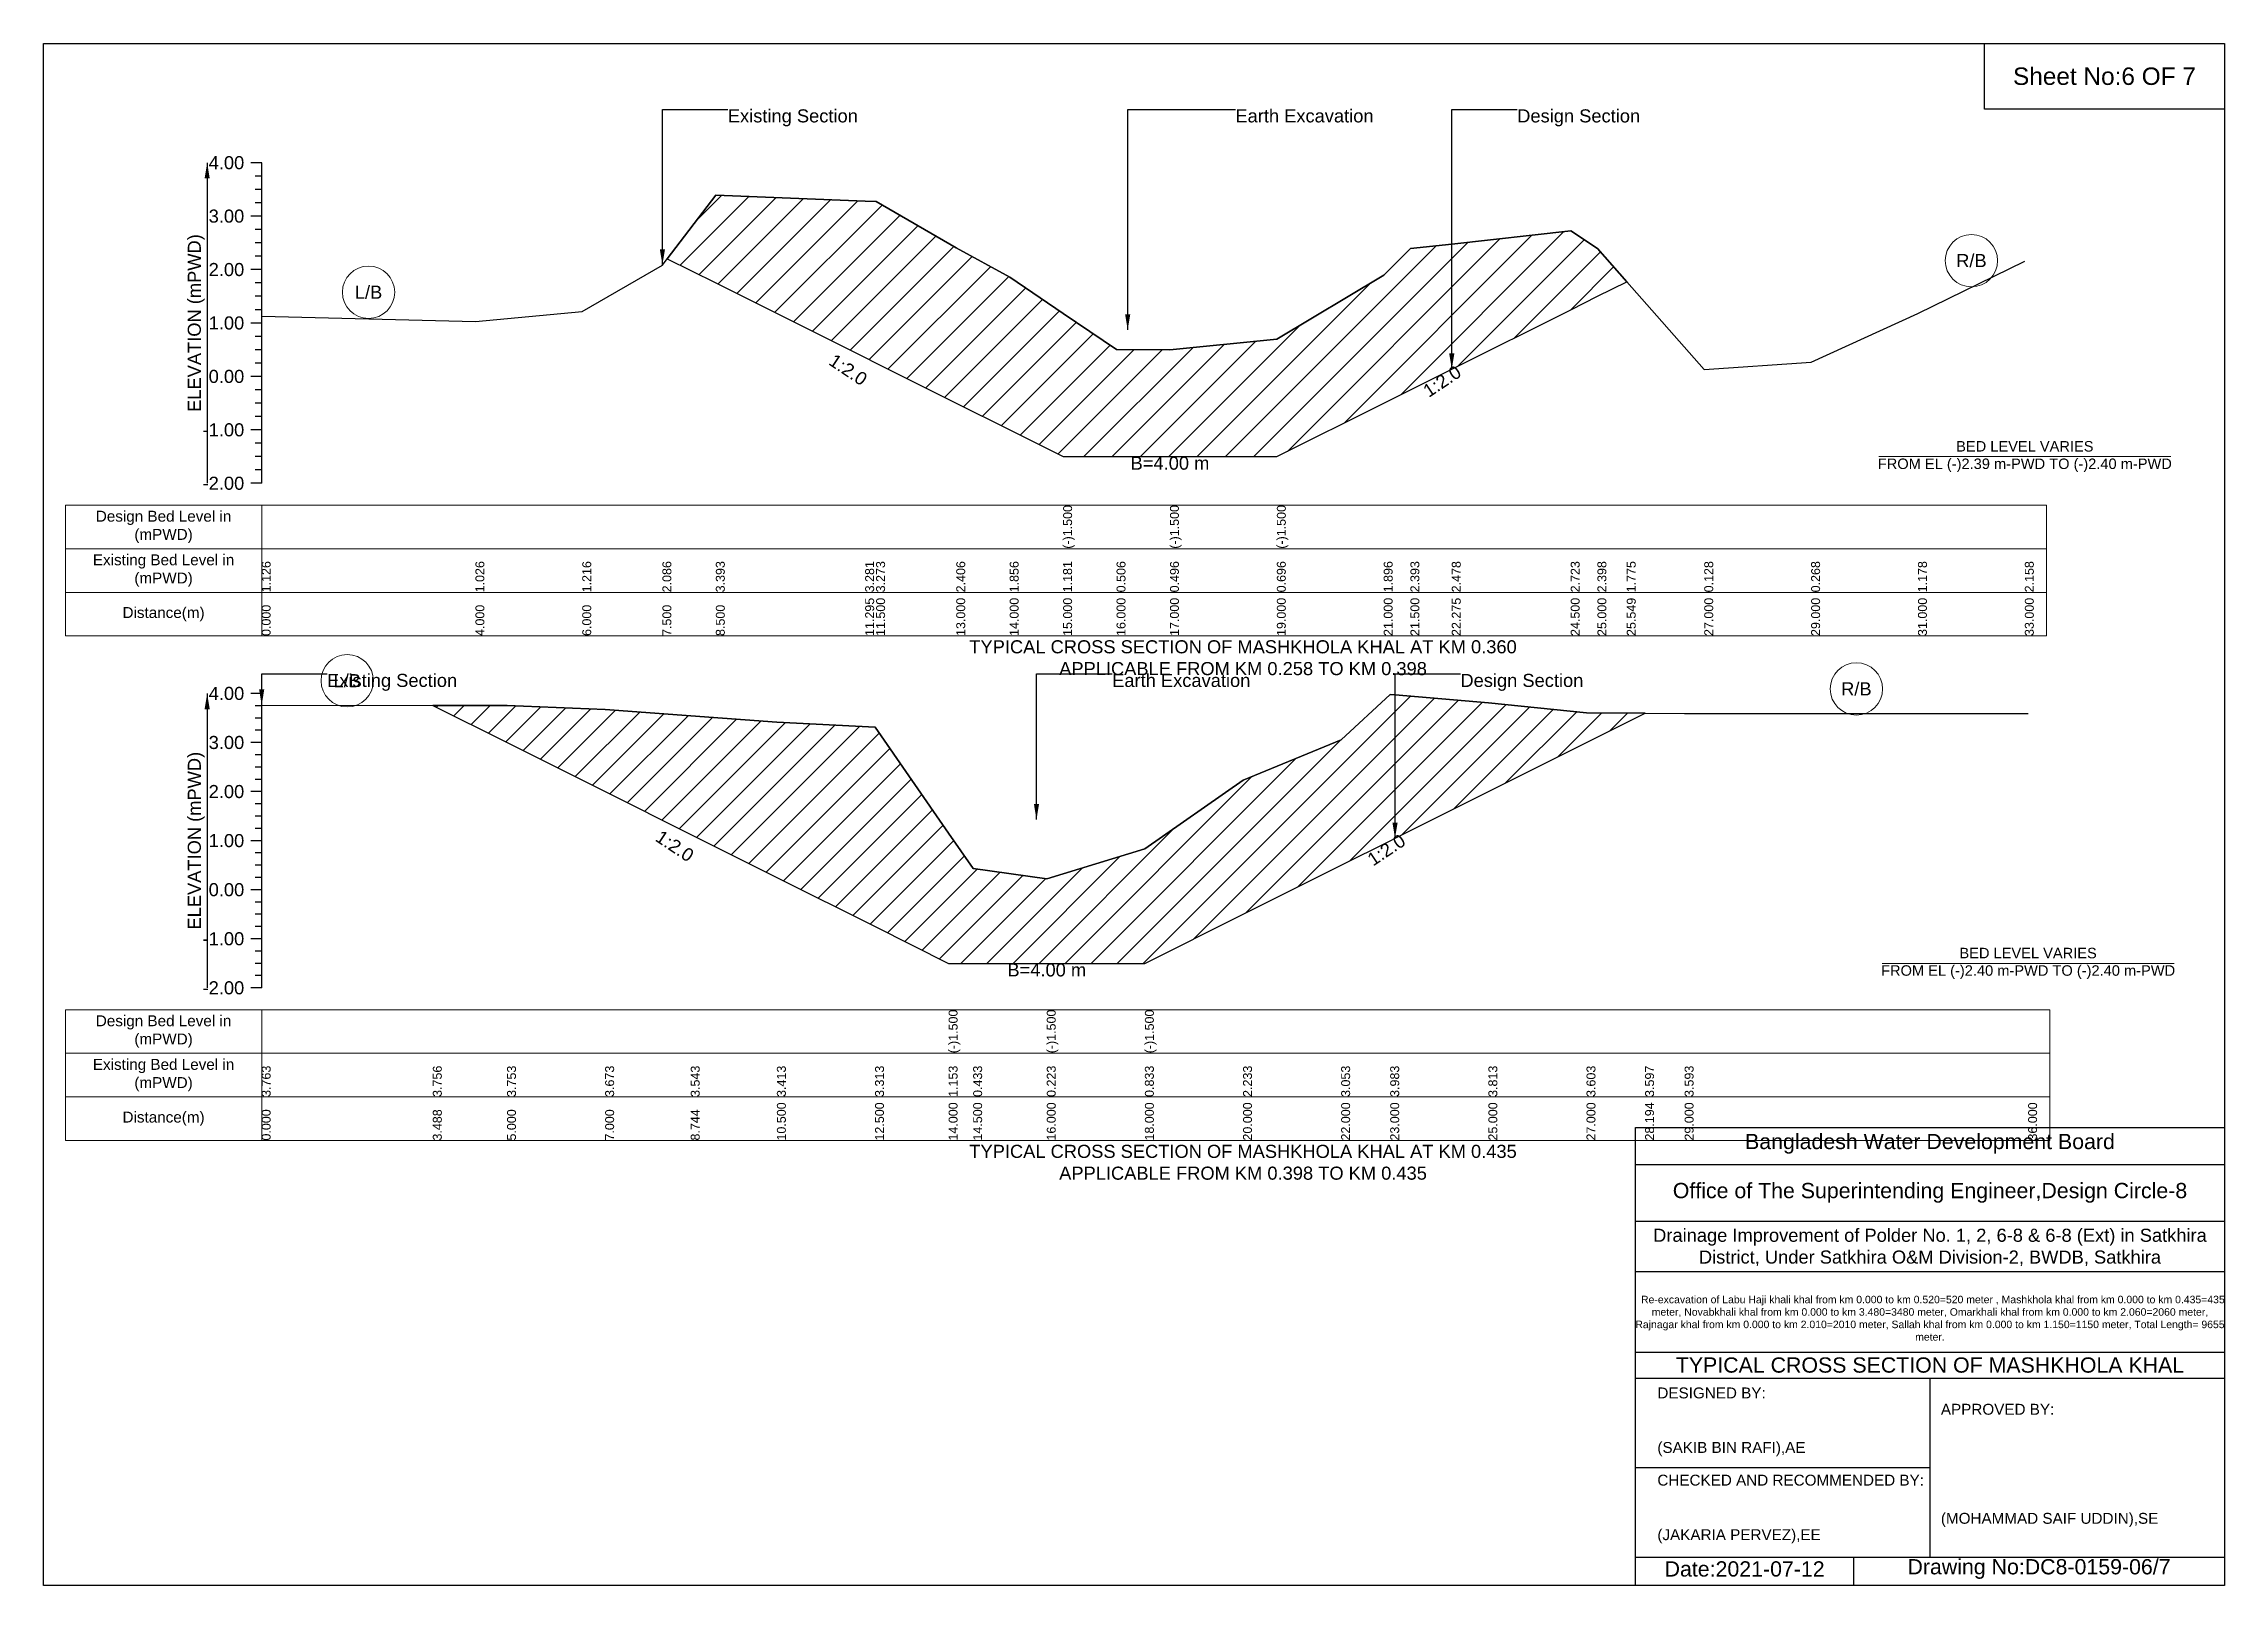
# Model space of a CAD drawing. Header units: inches. Extents: x 91000 to 648000, y -5656 to 141.
# Drawn here: x 230000 to 238000, y -5656 to 0 of the extents above; entities that cross this region are included whole.
import ezdxf

# ---------------------------------------------------------------- set-up
doc = ezdxf.new("R2010")
doc.units = ezdxf.units.IN
doc.header["$LTSCALE"] = 7
doc.header["$MEASUREMENT"] = 0
for name, color, linetype, lineweight in [('Cross section Data Border', 7, 'Continuous', 9), ('Cross Section Labels', 7, 'Continuous', 9), ('Existing_Bed_Level for Xsection', 7, 'Continuous', 25)]:
    doc.layers.add(name, color=color, linetype=linetype, lineweight=lineweight)
doc.styles.get("Standard").update_dxf_attribs({"font": 'arial.ttf'})
doc.dimstyles.get("Standard").update_dxf_attribs({"dimtxt": 0.18, "dimasz": 0.18, "dimexe": 0.18, "dimexo": 0.0625, "dimgap": 0.09, "dimtad": 0, "dimtih": 1, "dimtoh": 1, "dimdec": 4, "dimzin": 0, "dimdsep": 46, "dimtxsty": 'Standard', "dimcen": 0.09, "dimadec": 0, "dimazin": 0, "dimtfac": 1, "dimtdec": 4, "dimtofl": 0, "dimtmove": 0, "dimatfit": 3, "dimfxl": 1, "dimtolj": 1, "dimtzin": 0, "dimarcsym": 0})

msp = doc.modelspace()

# ---------------------------------------------------------------- texts
at = {"attachment_point": 5}
for s, insert, char_height in [('Sheet No:6 OF 7', (237560, -120), 64), ('Bangladesh Water Development Board', (236920, -4036), 56), ('Office of The Superintending Engineer,Design Circle-8', (236920, -4216), 56)]:
    msp.add_mtext(s, dxfattribs=dict(at, insert=insert, char_height=char_height))
for s, insert, char_height, width, attachment_point in [('Drainage Improvement of Polder No. 1, 2, 6-8 & 6-8 (Ext) in Satkhira District, Under Satkhira O&M Division-2, BWDB, Satkhira', (236920, -4416), 48, 2240, 5), ('  Re-excavation of Labu Haji khali khal from km 0.000 to km 0.520=520 meter , Mashkhola khal from km 0.000 to km 0.435=435 meter, Novabkhali khal from km 0.000 to km 3.480=3480 meter, Omarkhali khal from km 0.000 to km 2.060=2060 meter, Rajnagar khal from km 0.000 to km 2.010=2010 meter, Sallah khal from km 0.000 to km 1.150=1150 meter, Total Length= 9655 meter. ', (236920, -4676), 27.4148, 2160, 5), ('TYPICAL CROSS SECTION OF MASHKHOLA KHAL', (236920, -4848), 56, 2240, 5), ('DESIGNED BY:^J^J^J(SAKIB BIN RAFI),AE', (235920, -5056), 40, 1120, 4), ('APPROVED BY:^J^J^J^J^J^J(MOHAMMAD SAIF UDDIN),SE', (236960, -5216), 40, 1120, 4), ('CHECKED AND RECOMMENDED BY:^J^J^J(JAKARIA PERVEZ),EE', (235920, -5376), 40, 1120, 4), ('Date:2021-07-12', (236240, -5596), 56, 1120, 5), ('Drawing No:DC8-0159-06/7', (237320, -5596), 56, 1760, 5)]:
    msp.add_mtext(s, dxfattribs=dict(insert=insert, char_height=char_height, width=width, attachment_point=attachment_point))
at = {"layer": 'Cross section Data Border', "char_height": 40, "width": 640, "attachment_point": 5}
for s, insert in [('Design Bed Level in (mPWD)', (230440, -1773.1)), ('Existing Bed Level in (mPWD)', (230440, -1933.1)), ('Distance(m)', (230440, -2093.1)), ('Design Bed Level in (mPWD)', (230440, -3624.1)), ('Existing Bed Level in (mPWD)', (230440, -3784.1)), ('Distance(m)', (230440, -3944.1))]:
    msp.add_mtext(s, dxfattribs=dict(at, insert=insert))
at = {"layer": 'Cross Section Labels'}
for s, insert, char_height, attachment_point in [('Existing Section', (232510, -241.1), 48, 1), ('Earth Excavation', (234372, -241.1), 48, 1), ('Design Section', (235405.8, -241.1), 48, 1), ('R/B', (237072, -796.2), 48, 5), ('L/B', (231192, -912.2), 48, 5), ('B=4.00 m', (234132, -1515.1), 48, 2), ('BED LEVEL VARIES ^JFROM EL (-)2.39 m-PWD TO (-)2.40 m-PWD', (237268, -1515.1), 38.4, 5), ('TYPICAL CROSS SECTION OF MASHKHOLA KHAL AT KM 0.360^JAPPLICABLE FROM KM 0.258 TO KM 0.398', (234400, -2253.1), 48, 5), ('Existing Section', (231040, -2312.1), 48, 1), ('L/B', (231113.9, -2337.4), 48, 5), ('Earth Excavation', (233920, -2312.1), 48, 1), ('Design Section', (235197.5, -2312.1), 48, 1), ('R/B', (236650, -2367.4), 48, 5), ('BED LEVEL VARIES ^JFROM EL (-)2.40 m-PWD TO (-)2.40 m-PWD', (237280, -3374.1), 38.4, 5), ('B=4.00 m', (233680, -3374.1), 48, 2), ('TYPICAL CROSS SECTION OF MASHKHOLA KHAL AT KM 0.435^JAPPLICABLE FROM KM 0.398 TO KM 0.435', (234400, -4104.1), 48, 5)]:
    msp.add_mtext(s, dxfattribs=dict(at, insert=insert, char_height=char_height, attachment_point=attachment_point))
at = {"layer": 'Cross Section Labels', "char_height": 48, "attachment_point": 2}
for insert, rotation in [((232964.9, -1176.5), 326.30993), ((235116.8, -1218.7), 33.69007), ((232328.9, -2923.6), 326.30993), ((234912.5, -2937.9), 33.69007)]:
    msp.add_mtext('1:2.0', dxfattribs=dict(at, insert=insert, rotation=rotation))
at = {"layer": 'Existing_Bed_Level for Xsection', "char_height": 48, "attachment_point": 6}
for s, insert in [('4.00', (230736, -437.1)), ('3.00', (230736, -633.1)), ('2.00', (230736, -829.1)), ('1.00', (230736, -1025.1)), ('0.00', (230736, -1221.1)), ('-1.00', (230736, -1417.1)), ('-2.00', (230736, -1613.1)), ('4.00', (230736, -2384.1)), ('3.00', (230736, -2564.1)), ('2.00', (230736, -2744.1)), ('1.00', (230736, -2924.1)), ('0.00', (230736, -3104.1)), ('-1.00', (230736, -3284.1)), ('-2.00', (230736, -3464.1))]:
    msp.add_mtext(s, dxfattribs=dict(at, insert=insert))
at = {"layer": 'Existing_Bed_Level for Xsection', "rotation": 90}
for s, insert, char_height, attachment_point in [('ELEVATION (mPWD)', (230560, -1025.1), 48, 5), ('(-)1.500', (233740, -1853.1), 32.8, 1), ('(-)1.500', (234132, -1853.1), 32.8, 1), ('(-)1.500', (234524, -1853.1), 32.8, 1), ('1.126', (230800, -2013.1), 32.8, 1), ('1.026', (231584, -2013.1), 32.8, 1), ('1.216', (231976, -2013.1), 32.8, 1), ('2.086', (232270, -2013.1), 32.8, 1), ('3.393', (232466, -2013.1), 32.8, 1), ('3.281', (233013.9, -2013.1), 32.8, 1), ('3.273', (233054, -2013.1), 32.8, 1), ('2.406', (233348, -2013.1), 32.8, 1), ('1.856', (233544, -2013.1), 32.8, 1), ('1.181', (233740, -2013.1), 32.8, 1), ('0.506', (233936, -2013.1), 32.8, 1), ('0.496', (234132, -2013.1), 32.8, 1), ('0.696', (234524, -2013.1), 32.8, 1), ('1.896', (234916, -2013.1), 32.8, 1), ('2.393', (235014, -2013.1), 32.8, 1), ('2.478', (235165.8, -2013.1), 32.8, 1), ('2.723', (235602, -2013.1), 32.8, 1), ('2.398', (235700, -2013.1), 32.8, 1), ('1.775', (235807.7, -2013.1), 32.8, 1), ('0.128', (236092, -2013.1), 32.8, 1), ('0.268', (236484, -2013.1), 32.8, 1), ('1.178', (236876, -2013.1), 32.8, 1), ('2.158', (237268, -2013.1), 32.8, 1), ('0.000', (230800, -2173.1), 32.8, 1), ('4.000', (231584, -2173.1), 32.8, 1), ('6.000', (231976, -2173.1), 32.8, 1), ('7.500', (232270, -2173.1), 32.8, 1), ('8.500', (232466, -2173.1), 32.8, 1), ('11.295', (233013.9, -2173.1), 32.8, 1), ('11.500', (233054, -2173.1), 32.8, 1), ('13.000', (233348, -2173.1), 32.8, 1), ('14.000', (233544, -2173.1), 32.8, 1), ('15.000', (233740, -2173.1), 32.8, 1), ('16.000', (233936, -2173.1), 32.8, 1), ('17.000', (234132, -2173.1), 32.8, 1), ('19.000', (234524, -2173.1), 32.8, 1), ('21.000', (234916, -2173.1), 32.8, 1), ('21.500', (235014, -2173.1), 32.8, 1), ('22.275', (235165.8, -2173.1), 32.8, 1), ('24.500', (235602, -2173.1), 32.8, 1), ('25.000', (235700, -2173.1), 32.8, 1), ('25.549', (235807.7, -2173.1), 32.8, 1), ('27.000', (236092, -2173.1), 32.8, 1), ('29.000', (236484, -2173.1), 32.8, 1), ('31.000', (236876, -2173.1), 32.8, 1), ('33.000', (237268, -2173.1), 32.8, 1), ('ELEVATION (mPWD)', (230560, -2924.1), 48, 5), ('(-)1.500', (233320, -3704.1), 32.8, 1), ('(-)1.500', (233680, -3704.1), 32.8, 1), ('(-)1.500', (234040, -3704.1), 32.8, 1), ('3.763', (230800, -3864.1), 32.8, 1), ('3.756', (231427.8, -3864.1), 32.8, 1), ('3.753', (231700, -3864.1), 32.8, 1), ('3.673', (232060, -3864.1), 32.8, 1), ('3.543', (232373.9, -3864.1), 32.8, 1), ('3.413', (232690, -3864.1), 32.8, 1), ('3.313', (233050, -3864.1), 32.8, 1), ('1.153', (233320, -3864.1), 32.8, 1), ('0.433', (233410, -3864.1), 32.8, 1), ('0.223', (233680, -3864.1), 32.8, 1), ('0.833', (234040, -3864.1), 32.8, 1), ('2.233', (234400, -3864.1), 32.8, 1), ('3.053', (234760, -3864.1), 32.8, 1), ('3.983', (234940, -3864.1), 32.8, 1), ('3.813', (235300, -3864.1), 32.8, 1), ('3.603', (235660, -3864.1), 32.8, 1), ('3.597', (235874.9, -3864.1), 32.8, 1), ('3.593', (236020, -3864.1), 32.8, 1), ('0.000', (230800, -4024.1), 32.8, 1), ('3.488', (231427.8, -4024.1), 32.8, 1), ('5.000', (231700, -4024.1), 32.8, 1), ('7.000', (232060, -4024.1), 32.8, 1), ('8.744', (232373.9, -4024.1), 32.8, 1), ('10.500', (232690, -4024.1), 32.8, 1), ('12.500', (233050, -4024.1), 32.8, 1), ('14.000', (233320, -4024.1), 32.8, 1), ('14.500', (233410, -4024.1), 32.8, 1), ('16.000', (233680, -4024.1), 32.8, 1), ('18.000', (234040, -4024.1), 32.8, 1), ('20.000', (234400, -4024.1), 32.8, 1), ('22.000', (234760, -4024.1), 32.8, 1), ('23.000', (234940, -4024.1), 32.8, 1), ('25.000', (235300, -4024.1), 32.8, 1), ('27.000', (235660, -4024.1), 32.8, 1), ('28.194', (235874.9, -4024.1), 32.8, 1), ('29.000', (236020, -4024.1), 32.8, 1), ('36.000', (237280, -4024.1), 32.8, 1)]:
    msp.add_mtext(s, dxfattribs=dict(at, insert=insert, char_height=char_height, attachment_point=attachment_point))

# ---------------------------------------------------------------- hatches: boundary and pattern name
at = {"layer": 'Existing_Bed_Level for Xsection'}
h = msp.add_hatch(dxfattribs=at)
h.set_pattern_fill('ANSI31', color=256, scale=588, style=0)
h.paths.add_polyline_path([(232287.8, -789), (232466, -878.1), (233013.9, -1152), (233054, -1172.1), (233348, -1319.1), (233544, -1417.1), (233740, -1515.1), (233936, -1515.1), (234132, -1515.1), (234524, -1515.1), (234916, -1319.1), (235014, -1270.1), (235165.8, -1194.2), (235602, -976.1), (235700, -927.1), (235807.7, -873.3), (235700, -751.1), (235602, -687.4), (235165.8, -735.4), (235014, -752.1), (234916, -849.5), (234524, -1084.7), (234132, -1123.9), (233936, -1121.9), (233740, -989.6), (233544, -857.3), (233348, -749.5), (233054, -579.6), (233013.9, -578), (232466, -556.1)])
h = msp.add_hatch(dxfattribs=at)
h.set_pattern_fill('ANSI31', color=256, scale=540, style=0)
h.paths.add_polyline_path([(231427.8, -2428.1), (231700, -2564.1), (232060, -2744.1), (232373.9, -2901.1), (232690, -3059.1), (233050, -3239.1), (233320, -3374.1), (233410, -3374.1), (233680, -3374.1), (234040, -3374.1), (234400, -3194.1), (234760, -3014.1), (234940, -2924.1), (234957.5, -2915.4), (235300, -2744.1), (235660, -2564.1), (235874.9, -2456.7), (235660, -2455.6), (235300, -2417.8), (234957.5, -2388.7), (234940, -2387.2), (234760, -2554.6), (234400, -2702.2), (234040, -2954.2), (233680, -3064), (233410, -3026.2), (233320, -2896.6), (233050, -2507.8), (232690, -2489.8), (232373.9, -2466.3), (232060, -2443), (231700, -2428.6)])

# ---------------------------------------------------------------- linework, layer by layer
for points in [[(230000, 0), (238000, 0), (238000, -5656), (230000, -5656)], [(237120, 0), (238000, 0), (238000, -240), (237120, -240)]]:
    msp.add_lwpolyline(points, close=True)
for points in [[(235840, -5656), (235840, -3976), (238000, -3976)], [(235840, -4112), (238000, -4112)], [(235840, -4320), (238000, -4320)], [(235840, -4504), (238000, -4504)], [(235840, -4800), (238000, -4800)], [(235840, -4896), (238000, -4896)], [(236920, -4896), (236920, -5552)], [(235840, -5224), (236920, -5224)], [(235840, -5552), (238000, -5552)], [(236640, -5552), (236640, -5656)]]:
    msp.add_lwpolyline(points)
at = {"layer": 'Cross section Data Border'}
for points in [[(230080, -1693.1), (237348, -1693.1), (237348, -2173.1), (230080, -2173.1)], [(230080, -3544.1), (237360, -3544.1), (237360, -4024.1), (230080, -4024.1)]]:
    msp.add_lwpolyline(points, close=True, dxfattribs=at)
for points in [[(230800, -1693.1), (230800, -2173.1)], [(230080, -1853.1), (237348, -1853.1)], [(230080, -2013.1), (237348, -2013.1)], [(230800, -3544.1), (230800, -4024.1)], [(230080, -3704.1), (237360, -3704.1)], [(230080, -3864.1), (237360, -3864.1)]]:
    msp.add_lwpolyline(points, dxfattribs=at)
at = {"layer": 'Cross Section Labels'}
for points in [[(236732.2, -1515.1), (237803.8, -1515.1)], [(236744.2, -3374.1), (237815.8, -3374.1)]]:
    msp.add_lwpolyline(points, dxfattribs=at)
for centre in [(237072, -796.2), (231192, -912.2), (231113.9, -2337.4), (236650, -2367.4)]:
    msp.add_circle(centre, 96, dxfattribs=at)
at = {"layer": 'Existing_Bed_Level for Xsection'}
for points in [[(230800, -437.1), (230760, -437.1)], [(230800, -1613.1), (230800, -1417.1), (230800, -1221.1), (230800, -1025.1), (230800, -829.1), (230800, -633.1), (230800, -437.1)], [(230800, -486.1), (230776, -486.1)], [(230800, -535.1), (230776, -535.1)], [(230800, -1000.4), (231584, -1020), (231976, -982.8), (232270, -812.2), (232287.8, -789), (232466, -556.1), (233013.9, -578), (233054, -579.6), (233348, -749.5), (233544, -857.3), (233740, -989.6), (233740, -989.6), (233936, -1121.9), (234132, -1123.9), (234132, -1123.9), (234524, -1084.7), (234524, -1084.7), (234916, -849.5), (235014, -752.1), (235165.8, -735.4), (235602, -687.4), (235700, -751.1), (235807.7, -873.3), (236092, -1196), (236484, -1168.6), (236876, -990.2), (237268, -798.1)], [(230800, -633.1), (230760, -633.1)], [(230800, -584.1), (230776, -584.1)], [(230800, -682.1), (230776, -682.1)], [(230800, -731.1), (230776, -731.1)], [(230800, -780.1), (230776, -780.1)], [(230800, -829.1), (230760, -829.1)], [(230800, -878.1), (230776, -878.1)], [(230800, -927.1), (230776, -927.1)], [(230800, -1025.1), (230760, -1025.1)], [(230800, -976.1), (230776, -976.1)], [(230800, -1074.1), (230776, -1074.1)], [(230800, -1123.1), (230776, -1123.1)], [(230800, -1172.1), (230776, -1172.1)], [(230800, -1221.1), (230760, -1221.1)], [(230800, -1270.1), (230776, -1270.1)], [(230800, -1319.1), (230776, -1319.1)], [(230800, -1417.1), (230760, -1417.1)], [(230800, -1368.1), (230776, -1368.1)], [(230800, -1466.1), (230776, -1466.1)], [(230800, -1515.1), (230776, -1515.1)], [(230800, -1564.1), (230776, -1564.1)], [(230800, -1613.1), (230760, -1613.1)], [(230800, -2384.1), (230760, -2384.1)], [(230800, -3464.1), (230800, -3284.1), (230800, -3104.1), (230800, -2924.1), (230800, -2744.1), (230800, -2564.1), (230800, -2384.1)], [(230800, -2426.8), (231427.8, -2428.1), (231700, -2428.6), (232060, -2443), (232373.9, -2466.3), (232690, -2489.8), (233050, -2507.8), (233320, -2896.6), (233320, -2896.6), (233410, -3026.2), (233680, -3064), (233680, -3064), (234040, -2954.2), (234040, -2954.2), (234400, -2702.2), (234760, -2554.6), (234940, -2387.2), (234957.5, -2388.7), (235300, -2417.8), (235660, -2455.6), (235874.9, -2456.7), (236020, -2457.4), (237280, -2457.4)], [(230800, -2429.1), (230776, -2429.1)], [(230800, -2474.1), (230776, -2474.1)], [(230800, -2519.1), (230776, -2519.1)], [(230800, -2564.1), (230760, -2564.1)], [(230800, -2609.1), (230776, -2609.1)], [(230800, -2654.1), (230776, -2654.1)], [(230800, -2699.1), (230776, -2699.1)], [(230800, -2744.1), (230760, -2744.1)], [(230800, -2789.1), (230776, -2789.1)], [(230800, -2834.1), (230776, -2834.1)], [(230800, -2879.1), (230776, -2879.1)], [(230800, -2924.1), (230760, -2924.1)], [(230800, -2969.1), (230776, -2969.1)], [(230800, -3014.1), (230776, -3014.1)], [(230800, -3104.1), (230760, -3104.1)], [(230800, -3059.1), (230776, -3059.1)], [(230800, -3149.1), (230776, -3149.1)], [(230800, -3194.1), (230776, -3194.1)], [(230800, -3239.1), (230776, -3239.1)], [(230800, -3284.1), (230760, -3284.1)], [(230800, -3329.1), (230776, -3329.1)], [(230800, -3374.1), (230776, -3374.1)], [(230800, -3419.1), (230776, -3419.1)], [(230800, -3464.1), (230760, -3464.1)]]:
    msp.add_lwpolyline(points, dxfattribs=at)
for points in [[(232287.8, -789), (232287.8, -789), (232466, -878.1), (233013.9, -1152), (233054, -1172.1), (233348, -1319.1), (233544, -1417.1), (233740, -1515.1), (233740, -1515.1), (233936, -1515.1), (234132, -1515.1), (234132, -1515.1), (234524, -1515.1), (234524, -1515.1), (234916, -1319.1), (235014, -1270.1), (235165.8, -1194.2), (235602, -976.1), (235700, -927.1), (235807.7, -873.3), (235700, -751.1), (235602, -687.4), (235165.8, -735.4), (235014, -752.1), (234916, -849.5), (234524, -1084.7), (234524, -1084.7), (234132, -1123.9), (234132, -1123.9), (233936, -1121.9), (233740, -989.6), (233740, -989.6), (233544, -857.3), (233348, -749.5), (233054, -579.6), (233013.9, -578), (232466, -556.1), (232287.8, -789)], [(231427.8, -2428.1), (231427.8, -2428.1), (231700, -2564.1), (232060, -2744.1), (232373.9, -2901.1), (232690, -3059.1), (233050, -3239.1), (233320, -3374.1), (233320, -3374.1), (233410, -3374.1), (233680, -3374.1), (233680, -3374.1), (234040, -3374.1), (234040, -3374.1), (234400, -3194.1), (234760, -3014.1), (234940, -2924.1), (234957.5, -2915.4), (235300, -2744.1), (235660, -2564.1), (235874.9, -2456.7), (235874.9, -2456.7), (235874.9, -2456.7), (235660, -2455.6), (235300, -2417.8), (234957.5, -2388.7), (234940, -2387.2), (234760, -2554.6), (234400, -2702.2), (234040, -2954.2), (234040, -2954.2), (233680, -3064), (233680, -3064), (233410, -3026.2), (233320, -2896.6), (233320, -2896.6), (233050, -2507.8), (232690, -2489.8), (232373.9, -2466.3), (232060, -2443), (231700, -2428.6), (231427.8, -2428.1)]]:
    msp.add_lwpolyline(points, close=True, dxfattribs=at)

msp.set_redraw_order([(e.dxf.handle, doc.entitydb.next_handle()) for e in msp.query("TEXT MTEXT ATTDEF DIMENSION ARC_DIMENSION")])  # texts and dimensions are drawn at this point

# ---------------------------------------------------------------- leaders
at = {"layer": 'Cross Section Labels', "annotation_type": 0, "has_hookline": 1, "hookline_direction": 0}
for points, text_width in [([(232270, -812.2), (232270, -241.1), (232509.9, -241.1)], 467.2), ([(233976.9, -1050.6), (233976.9, -241.1), (234371.9, -241.1)], 497), ([(235165.8, -1194.2), (235165.8, -241.1), (235405.7, -241.1)], 441.2), ([(230800, -2426.8), (230800, -2312.1), (231039.9, -2312.1)], 467.2), ([(233642.3, -2846.8), (233642.3, -2312.1), (233919.9, -2312.1)], 497), ([(234957.5, -2915.4), (234957.5, -2312.1), (235197.4, -2312.1)], 441.2)]:
    msp.add_leader(points, dimstyle='Standard', override={"dimasz": 57.6}, dxfattribs=dict(at, text_width=text_width))
at = {"layer": 'Existing_Bed_Level for Xsection'}
for points in [[(230600, -437.1), (230600, -1613.1)], [(230600, -2384.1), (230600, -3464.1)]]:
    msp.add_leader(points, dimstyle='Standard', override={"dimasz": 57.6}, dxfattribs=at)

doc.saveas('drawing.dxf')
